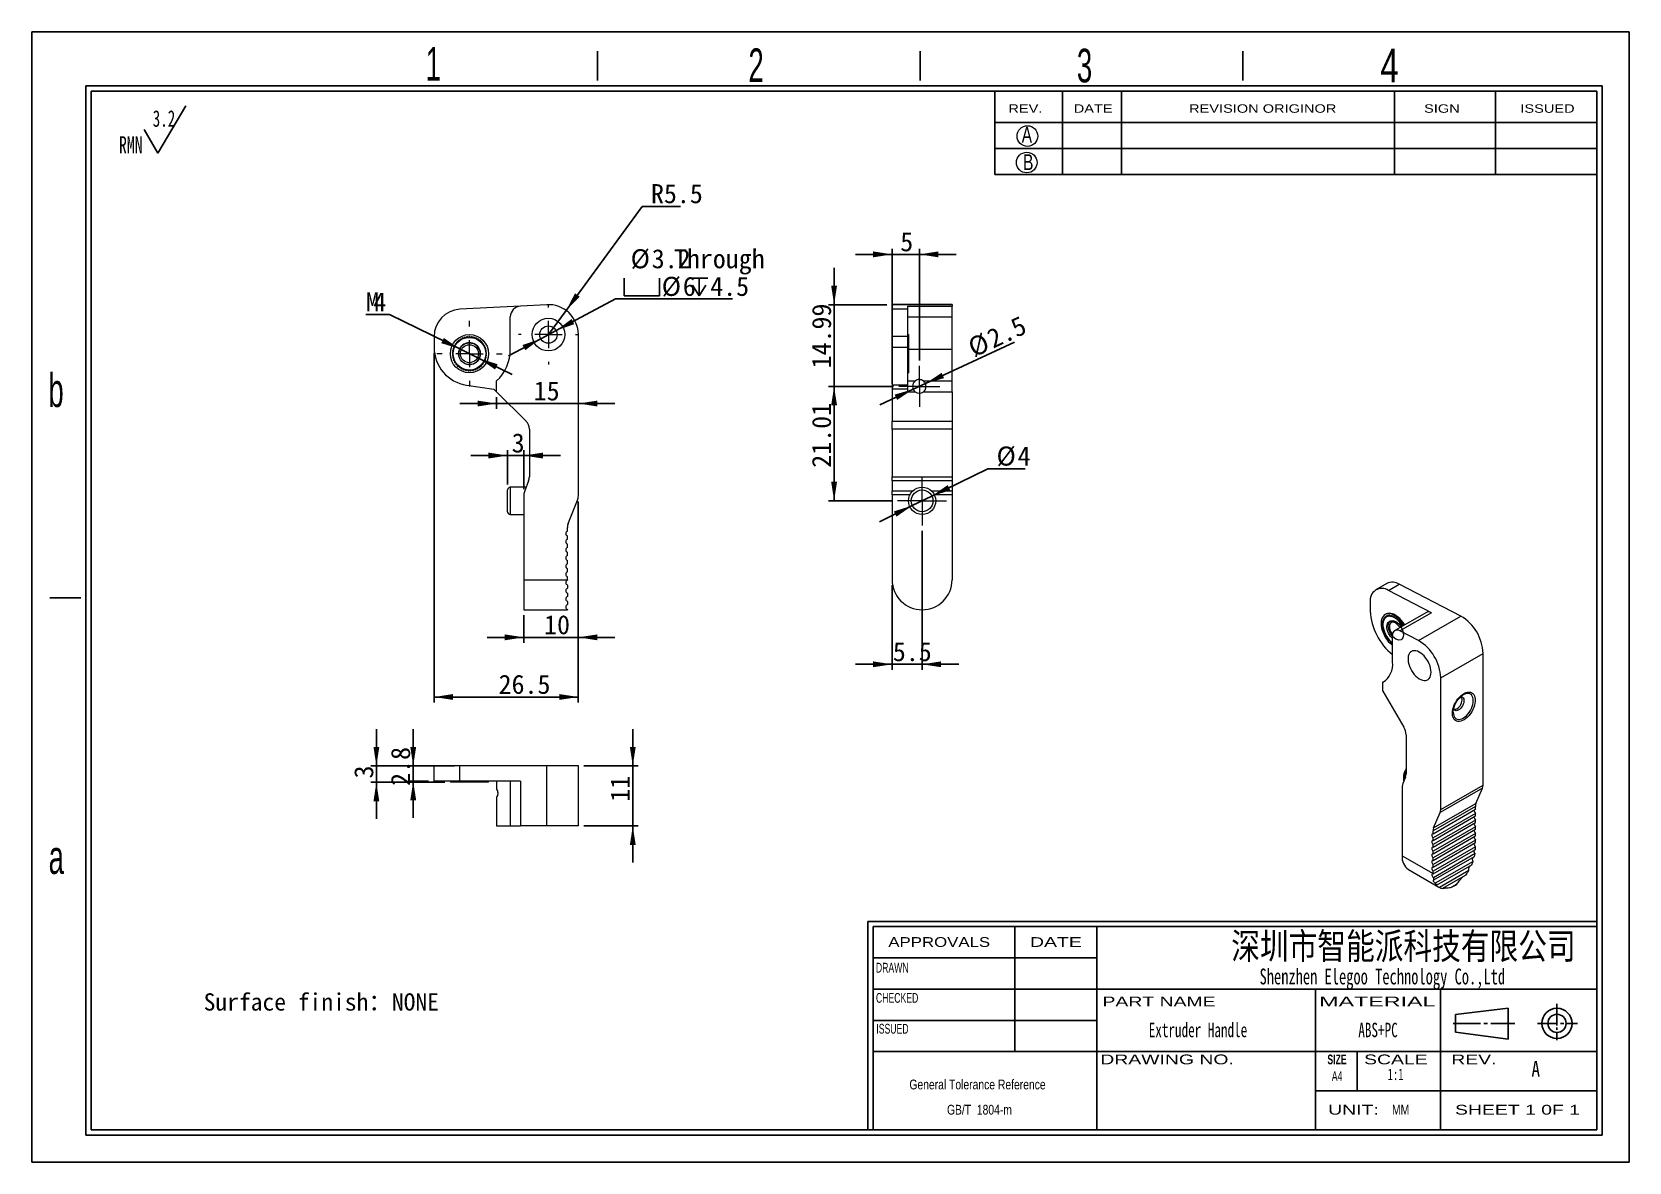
# Model space of a CAD drawing. Header units: millimetres. Extents: x 2 to 295, y 1 to 209.
import ezdxf

# ---------------------------------------------------------------- set-up
doc = ezdxf.new("R2010")
doc.units = ezdxf.units.MM
doc.linetypes.add('CENTER', pattern=[10.16, 6.35, -1.27, 1.27, -1.27])
doc.layers.add('DIM', color=5, linetype='Continuous')
doc.layers.add('SLD-0', color=179, linetype='Continuous')
doc.layers.add('中心线', color=1, linetype='CENTER', lineweight=15)
doc.styles.add('SLDTEXTSTYLE0', font='SIMSUN.TTC', dxfattribs={"width": 0.67})
doc.styles.add('SLDTEXTSTYLE1', font='SIMSUN.TTC', dxfattribs={"width": 0.67})
doc.styles.add('SLDTEXTSTYLE10', font='ARIAL.TTF', dxfattribs={"width": 1.7064})
doc.styles.add('SLDTEXTSTYLE11', font='SIMSUN.TTC', dxfattribs={"width": 0.8, "bigfont": 'bigfont'})
doc.styles.add('SLDTEXTSTYLE12', font='SIMSUN.TTC', dxfattribs={"width": 0.8})
doc.styles.add('SLDTEXTSTYLE13', font='SIMKAI.TTF', dxfattribs={"width": 0.67})
doc.styles.add('SLDTEXTSTYLE14', font='SIMSUN.TTC')
doc.styles.add('SLDTEXTSTYLE2', font='SIMSUN.TTC', dxfattribs={"bigfont": 'bigfont'})
doc.styles.add('SLDTEXTSTYLE3', font='ARIAL.TTF', dxfattribs={"width": 0.63516})
doc.styles.add('SLDTEXTSTYLE4', font='GOTHIC.TTF', dxfattribs={"width": 0.7304})
doc.styles.add('SLDTEXTSTYLE5', font='GOTHIC.TTF', dxfattribs={"width": 0.61171})
doc.styles.add('SLDTEXTSTYLE6', font='ARIALBD.TTF', dxfattribs={"width": 0.63516})
doc.styles.add('SLDTEXTSTYLE7', font='ARIAL.TTF', dxfattribs={"width": 1.422})
doc.styles.add('SLDTEXTSTYLE8', font='ARIAL.TTF', dxfattribs={"width": 0.7584})
doc.styles.add('SLDTEXTSTYLE9', font='ARIAL.TTF', dxfattribs={"width": 1.2324})
doc.dimstyles.new('SLDDIMSTYLE0', dxfattribs={"dimtxt": 3.5, "dimasz": 3.5, "dimexe": 0, "dimexo": 0.0625, "dimgap": 0.875, "dimtad": 0, "dimtih": 1, "dimtoh": 1, "dimrnd": 1e-09, "dimzin": 12, "dimdsep": 46, "dimtxsty": 'SLDTEXTSTYLE0', "dimsah": 1, "dimcen": 0, "dimadec": 0, "dimazin": 3, "dimtfac": 1, "dimtofl": 0, "dimtmove": 0, "dimatfit": 3, "dimfxl": 0, "dimfrac": 2, "dimtolj": 1, "dimtzin": 12, "dimarcsym": 0})
doc.dimstyles.new('SLDDIMSTYLE1', dxfattribs={"dimtxt": 3.5, "dimasz": 3.5, "dimexe": 0, "dimexo": 0.0625, "dimgap": 0.875, "dimtad": 0, "dimtih": 1, "dimtoh": 1, "dimrnd": 1e-09, "dimzin": 12, "dimdsep": 46, "dimtxsty": 'SLDTEXTSTYLE0', "dimsah": 1, "dimcen": 0, "dimadec": 0, "dimazin": 3, "dimtfac": 1, "dimtmove": 0, "dimatfit": 3, "dimfxl": 0, "dimfrac": 2, "dimtolj": 1, "dimtzin": 12, "dimarcsym": 0})
doc.dimstyles.new('SLDDIMSTYLE2', dxfattribs={"dimtxt": 3.5, "dimasz": 3.5, "dimexe": 0, "dimexo": 0.0625, "dimgap": 0.875, "dimtad": 0, "dimtih": 1, "dimtoh": 1, "dimrnd": 1e-09, "dimzin": 12, "dimdsep": 46, "dimtxsty": 'SLDTEXTSTYLE0', "dimsah": 1, "dimcen": 0, "dimadec": 0, "dimazin": 3, "dimtfac": 1, "dimtmove": 0, "dimatfit": 3, "dimfxl": 0, "dimfrac": 2, "dimtolj": 1, "dimtzin": 12, "dimarcsym": 0})
doc.dimstyles.new('SLDDIMSTYLE3', dxfattribs={"dimtxt": 3.5, "dimasz": 3.5, "dimexe": 0, "dimexo": 0.0625, "dimgap": 0.875, "dimtad": 2, "dimrnd": 1e-09, "dimzin": 12, "dimdsep": 46, "dimtxsty": 'SLDTEXTSTYLE0', "dimsah": 1, "dimcen": 0.09, "dimadec": 0, "dimazin": 3, "dimtfac": 1, "dimtofl": 0, "dimtmove": 0, "dimatfit": 3, "dimfxl": 0, "dimfrac": 2, "dimtolj": 1, "dimtzin": 12, "dimarcsym": 0})
doc.dimstyles.new('SLDDIMSTYLE4', dxfattribs={"dimtxt": 3.5, "dimasz": 3.5, "dimexe": 0, "dimexo": 0.0625, "dimgap": 0.875, "dimtad": 2, "dimrnd": 1e-09, "dimzin": 12, "dimdsep": 46, "dimtxsty": 'SLDTEXTSTYLE0', "dimsah": 1, "dimcen": 0.09, "dimadec": 0, "dimazin": 3, "dimtfac": 1, "dimtmove": 0, "dimatfit": 0, "dimfxl": 0, "dimfrac": 2, "dimtolj": 1, "dimtzin": 12, "dimarcsym": 0})

msp = doc.modelspace()

# ---------------------------------------------------------------- texts
at = {"color": 7, "linetype": 'Continuous', "lineweight": 0, "attachment_point": 1}
for s, insert, char_height, style in [('Surface finish\\M+18146NONE', (33.349, 32.263), 3.175, 'SLDTEXTSTYLE2'), ('Extruder Handle', (206.898, 26.853), 2.64583, 'SLDTEXTSTYLE1'), ('ABS+PC', (245.387, 26.853), 2.6458, 'SLDTEXTSTYLE1'), ('1:1', (250.784, 18.446), 2.1167, 'SLDTEXTSTYLE0')]:
    msp.add_mtext(s, dxfattribs=dict(at, insert=insert, char_height=char_height, style=style))
at = {"layer": 'SLD-0'}
for s, insert, char_height, attachment_point, style in [('1', (74.111, 205.899), 6.172, 1, 'SLDTEXTSTYLE5'), ('2', (133.388, 205.655), 6.172, 1, 'SLDTEXTSTYLE5'), ('3', (193.707, 205.593), 6.172, 1, 'SLDTEXTSTYLE5'), ('4', (249.441, 205.587), 6.172, 1, 'SLDTEXTSTYLE4'), ('A', (183.578, 191.252), 2.903, 1, 'SLDTEXTSTYLE4'), ('B', (183.832, 186.237), 2.903, 1, 'SLDTEXTSTYLE4'), ('b', (4.835, 146.019), 6.172, 1, 'SLDTEXTSTYLE5'), ('a', (4.88, 60.351), 6.172, 1, 'SLDTEXTSTYLE5'), ('\\M+1905B圳\\M+18E73\\M+19271\\M+1945C\\M+19468\\M+189C8\\M+18B5A\\M+1974C\\M+18CC0\\M+18CF6\\M+18E69', (253.676, 43.337), 4.82808, 2, 'SLDTEXTSTYLE11'), ('A', (277.178, 19.854), 2.91, 1, 'SLDTEXTSTYLE12')]:
    msp.add_mtext(s, dxfattribs=dict(at, insert=insert, char_height=char_height, attachment_point=attachment_point, style=style))
at = {"layer": 'SLD-0', "color": 179}
for s, insert, char_height, attachment_point, style in [('REV.', (181.129, 195.4), 1.5536, 1, 'SLDTEXTSTYLE9'), ('DATE', (193.126, 195.4), 1.5536, 1, 'SLDTEXTSTYLE9'), ('REVISION ORIGINOR', (214.308, 195.4), 1.55363, 1, 'SLDTEXTSTYLE9'), ('SIGN', (257.466, 195.4), 1.5536, 1, 'SLDTEXTSTYLE9'), ('ISSUED', (275.148, 195.4), 1.5536, 1, 'SLDTEXTSTYLE9'), ('APPROVALS', (168.427, 42.563), 1.7927, 2, 'SLDTEXTSTYLE9'), ('DATE', (189.85, 42.563), 1.7927, 2, 'SLDTEXTSTYLE7'), ('DRAWN', (159.804, 37.853), 1.7927, 2, 'SLDTEXTSTYLE3'), ('Shenzhen Elegoo Technology Co.,Ltd', (249.798, 36.8), 2.91042, 2, 'SLDTEXTSTYLE13'), ('CHECKED', (160.696, 32.315), 1.7927, 2, 'SLDTEXTSTYLE3'), ('PART NAME', (208.794, 31.645), 1.7927, 2, 'SLDTEXTSTYLE7'), ('MATERIAL', (248.88, 31.645), 1.7927, 2, 'SLDTEXTSTYLE10'), ('ISSUED', (159.837, 26.654), 1.7927, 2, 'SLDTEXTSTYLE3'), ('DRAWING NO.', (210.268, 21.022), 1.79265, 2, 'SLDTEXTSTYLE7'), ('SIZE', (241.479, 21.022), 1.7927, 2, 'SLDTEXTSTYLE6'), ('SCALE', (252.289, 21.022), 1.7927, 2, 'SLDTEXTSTYLE7'), ('REV.', (266.61, 21.022), 1.7927, 2, 'SLDTEXTSTYLE7'), ('A4', (241.49, 17.953), 1.7927, 2, 'SLDTEXTSTYLE3'), ('UNIT:', (244.499, 11.791), 1.7927, 2, 'SLDTEXTSTYLE7'), ('MM', (253.161, 11.791), 1.7927, 2, 'SLDTEXTSTYLE8'), ('SHEET 1 0F 1', (274.62, 11.791), 1.79265, 2, 'SLDTEXTSTYLE7')]:
    msp.add_mtext(s, dxfattribs=dict(at, insert=insert, char_height=char_height, attachment_point=attachment_point, style=style))

# ---------------------------------------------------------------- blocks, each defined once
blk = doc.blocks.new('SW_NOTE_0')
at = {"layer": 'SLD-0', "color": 0}
for q in [(12.27, 9.26), (4.6, 4.92)]:
    blk.add_line((7.16, 0.59), q, dxfattribs=at)
at = {"layer": 'SLD-0', "color": 0, "attachment_point": 1, "style": 'SLDTEXTSTYLE0'}
for s, insert, char_height in [('3.2', (6.19, 8.45), 3.032), ('RMN', (0, 3.69), 3.175)]:
    blk.add_mtext(s, dxfattribs=dict(at, insert=insert, char_height=char_height))
blk = doc.blocks.new('SW_NOTE_1')
at = {"layer": 'SLD-0', "color": 0, "char_height": 1.7927, "attachment_point": 2, "style": 'SLDTEXTSTYLE8'}
for s, insert in [('General Tolerance Reference ', (13.02, 2.31)), (' GB/T  1804-m', (13.11, -2.32))]:
    blk.add_mtext(s, dxfattribs=dict(at, insert=insert))
blk = doc.blocks.new('_D')
at = {"layer": 'DIM'}
for p, q in [((99.91, 157.57), (113.9, 176.67)), ((113.9, 176.67), (120.94, 176.67)), ((96.65, 153.13), (99.91, 157.57))]:
    blk.add_line(p, q, dxfattribs=at)
blk.add_solid([(99.91, 157.57), (102.41, 160.08), (101.54, 160.71)], dxfattribs=at)
at = {"layer": 'DIM', "insert": (115.49, 180.75), "char_height": 3.5, "attachment_point": 1, "style": 'SLDTEXTSTYLE14'}
blk.add_mtext('R5.5', dxfattribs=at)
blk = doc.blocks.new('SW_SYMBOL_HOLE_SPOT')
at = {"layer": 'DIM', "color": 0}
for p, q in [((0, 875), (0, 75)), ((1600, 75), (1600, 875)), ((0, 75), (1600, 75))]:
    blk.add_line(p, q, dxfattribs=at)
blk = doc.blocks.new('SW_SYMBOL_HOLE_DEPTH')
at = {"layer": 'DIM', "color": 0}
for p, q in [((0, 875), (800, 875)), ((400, 875), (400, 75)), ((100, 555), (400, 75)), ((700, 555), (400, 75))]:
    blk.add_line(p, q, dxfattribs=at)
blk = doc.blocks.new('_D_1')
at = {"layer": 'DIM'}
for p, q in [((98.07, 153.88), (108.96, 159.67)), ((108.96, 159.67), (130.45, 159.67)), ((95.24, 152.38), (98.07, 153.88)), ((95.24, 152.38), (89.3, 149.23))]:
    blk.add_line(p, q, dxfattribs=at)
for points in [[(98.07, 153.88), (101.41, 155.05), (100.91, 156)], [(95.24, 152.38), (91.9, 151.22), (92.4, 150.27)]]:
    blk.add_solid(points, dxfattribs=at)
at = {"layer": 'DIM', "xscale": 0.004072727272727273, "yscale": 0.004072727272727273, "zscale": 0.004072727272727273}
for name, p in [('SW_SYMBOL_HOLE_SPOT', (110.55, 159.95)), ('SW_SYMBOL_HOLE_DEPTH', (122.7, 159.95))]:
    blk.add_blockref(name, p, dxfattribs=at)
at = {"layer": 'DIM', "char_height": 3.5, "attachment_point": 1, "style": 'SLDTEXTSTYLE14'}
for s, insert in [('%%c', (111.76, 168.81)), ('3.2', (115.63, 168.81)), ('Through', (119.71, 168.81)), ('%%c', (117.47, 163.74)), ('6', (121.34, 163.74)), ('4.5', (126.37, 163.74))]:
    blk.add_mtext(s, dxfattribs=dict(at, insert=insert))
blk = doc.blocks.new('_D_2')
at = {"layer": 'DIM'}
for p, q in [((67.46, 156.82), (63.15, 156.82)), ((80.36, 150.51), (67.46, 156.82)), ((83.95, 148.76), (80.36, 150.51)), ((83.95, 148.76), (90, 145.8))]:
    blk.add_line(p, q, dxfattribs=at)
for points in [[(80.36, 150.51), (77.45, 152.53), (76.98, 151.57)], [(83.95, 148.76), (86.86, 146.73), (87.33, 147.7)]]:
    blk.add_solid(points, dxfattribs=at)
at = {"layer": 'DIM', "char_height": 3.5, "attachment_point": 1, "style": 'SLDTEXTSTYLE14'}
for s, insert in [('M', (63.15, 160.89)), ('4', (64.51, 160.89))]:
    blk.add_mtext(s, dxfattribs=dict(at, insert=insert))
blk = doc.blocks.new('_D_3')
at = {"layer": 'DIM'}
for p, q in [((75.65, 149.8), (75.65, 85.63)), ((102.15, 122.52), (102.15, 85.63)), ((75.65, 86.63), (102.15, 86.63))]:
    blk.add_line(p, q, dxfattribs=at)
for points in [[(75.65, 86.63), (79.15, 86.1), (79.15, 87.17)], [(102.15, 86.63), (98.65, 87.17), (98.65, 86.1)]]:
    blk.add_solid(points, dxfattribs=at)
at = {"layer": 'DIM', "insert": (87.51, 90.71), "char_height": 3.5, "attachment_point": 1, "style": 'SLDTEXTSTYLE14'}
blk.add_mtext('26.5', dxfattribs=at)
blk = doc.blocks.new('_D_4')
at = {"layer": 'DIM'}
for p, q in [((102.15, 122.52), (102.15, 96.58)), ((92.15, 101.63), (92.15, 96.58)), ((92.15, 97.58), (85.42, 97.58)), ((92.15, 97.58), (102.15, 97.58)), ((102.15, 97.58), (108.88, 97.58))]:
    blk.add_line(p, q, dxfattribs=at)
for points in [[(92.15, 97.58), (88.65, 98.12), (88.65, 97.04)], [(102.15, 97.58), (105.65, 97.04), (105.65, 98.12)]]:
    blk.add_solid(points, dxfattribs=at)
at = {"layer": 'DIM', "insert": (95.86, 101.65), "char_height": 3.5, "attachment_point": 1, "style": 'SLDTEXTSTYLE14'}
blk.add_mtext('10', dxfattribs=at)
blk = doc.blocks.new('_D_5')
at = {"layer": 'DIM'}
for p, q in [((89.15, 130.94), (82.42, 130.94)), ((89.15, 125.63), (89.15, 131.94)), ((89.15, 130.94), (92.15, 130.94)), ((92.15, 124.75), (92.15, 131.94)), ((92.15, 130.94), (98.88, 130.94))]:
    blk.add_line(p, q, dxfattribs=at)
for points in [[(89.15, 130.94), (85.65, 131.48), (85.65, 130.4)], [(92.15, 130.94), (95.65, 130.4), (95.65, 131.48)]]:
    blk.add_solid(points, dxfattribs=at)
at = {"layer": 'DIM', "insert": (89.91, 135.01), "char_height": 3.5, "attachment_point": 1, "style": 'SLDTEXTSTYLE14'}
blk.add_mtext('3', dxfattribs=at)
blk = doc.blocks.new('_D_6')
at = {"layer": 'DIM'}
for p, q in [((87.15, 141.63), (87.15, 139.49)), ((87.15, 140.49), (80.42, 140.49)), ((87.15, 140.49), (102.15, 140.49)), ((102.15, 140.49), (108.88, 140.49))]:
    blk.add_line(p, q, dxfattribs=at)
for points in [[(87.15, 140.49), (83.65, 141.02), (83.65, 139.95)], [(102.15, 140.49), (105.65, 139.95), (105.65, 141.02)]]:
    blk.add_solid(points, dxfattribs=at)
at = {"layer": 'DIM', "insert": (93.96, 144.56), "char_height": 3.5, "attachment_point": 1, "style": 'SLDTEXTSTYLE14'}
blk.add_mtext('15', dxfattribs=at)
blk = doc.blocks.new('SW_CENTERMARKSYMBOL_0')
at = {"layer": '中心线', "color": 0}
for p, q in [((0, 5), (0, 6)), ((-5, 0), (-6, 0)), ((0, 0), (-2.5, 0)), ((0, 0), (0, 2.5)), ((0, 0), (0, -2.5)), ((0, 0), (2.5, 0)), ((5, 0), (6, 0)), ((0, -5), (0, -6))]:
    blk.add_line(p, q, dxfattribs=at)
blk = doc.blocks.new('SW_CENTERMARKSYMBOL_1')
at = {"layer": '中心线', "color": 0}
for p, q in [((0, 5), (0, 5.5)), ((-5, 0), (-5.5, 0)), ((0, 0), (-2.5, 0)), ((0, 0), (0, 2.5)), ((0, 0), (0, -2.5)), ((0, 0), (2.5, 0)), ((5, 0), (5.5, 0)), ((0, -5), (0, -5.5))]:
    blk.add_line(p, q, dxfattribs=at)
blk = doc.blocks.new('_D_7')
at = {"layer": 'DIM'}
for p, q in [((149.12, 158.63), (149.12, 165.36)), ((158.78, 158.63), (148.12, 158.63)), ((149.12, 158.63), (149.12, 143.63)), ((160.03, 143.63), (148.12, 143.63)), ((149.12, 143.63), (149.12, 136.9))]:
    blk.add_line(p, q, dxfattribs=at)
for points in [[(149.12, 158.63), (149.66, 162.13), (148.58, 162.13)], [(149.12, 143.63), (148.58, 140.13), (149.66, 140.13)]]:
    blk.add_solid(points, dxfattribs=at)
at = {"layer": 'DIM', "insert": (145.05, 146.93), "char_height": 3.5, "attachment_point": 1, "rotation": 90, "style": 'SLDTEXTSTYLE14'}
blk.add_mtext('14.99', dxfattribs=at)
blk = doc.blocks.new('_D_8')
at = {"layer": 'DIM'}
for p, q in [((160.03, 143.63), (148.12, 143.63)), ((149.12, 143.63), (149.12, 122.63)), ((159.78, 122.63), (148.12, 122.63))]:
    blk.add_line(p, q, dxfattribs=at)
for points in [[(149.12, 143.63), (148.58, 140.13), (149.66, 140.13)], [(149.12, 122.63), (149.66, 126.13), (148.58, 126.13)]]:
    blk.add_solid(points, dxfattribs=at)
at = {"layer": 'DIM', "insert": (145.05, 128.7), "char_height": 3.5, "attachment_point": 1, "rotation": 90, "style": 'SLDTEXTSTYLE14'}
blk.add_mtext('21.01', dxfattribs=at)
blk = doc.blocks.new('_D_9')
at = {"layer": 'DIM'}
for p, q in [((165.91, 144.16), (182.25, 151.75)), ((163.65, 143.11), (165.91, 144.16)), ((163.65, 143.11), (157.54, 140.27))]:
    blk.add_line(p, q, dxfattribs=at)
for points in [[(165.91, 144.16), (169.31, 145.15), (168.86, 146.12)], [(163.65, 143.11), (160.24, 142.12), (160.7, 141.15)]]:
    blk.add_solid(points, dxfattribs=at)
at = {"layer": 'DIM', "char_height": 3.5, "attachment_point": 1, "rotation": 24.9089, "style": 'SLDTEXTSTYLE14'}
for s, insert in [('2.5', (176.83, 153.72)), ('%%c', (173.32, 152.09))]:
    blk.add_mtext(s, dxfattribs=dict(at, insert=insert))
blk = doc.blocks.new('_D_10')
at = {"layer": 'DIM'}
for p, q in [((159.78, 167.86), (153.05, 167.86)), ((159.78, 144.13), (159.78, 168.86)), ((164.78, 167.86), (159.78, 167.86)), ((164.78, 148.38), (164.78, 168.86)), ((164.78, 167.86), (171.51, 167.86))]:
    blk.add_line(p, q, dxfattribs=at)
for points in [[(159.78, 167.86), (156.28, 168.4), (156.28, 167.32)], [(164.78, 167.86), (168.28, 167.32), (168.28, 168.4)]]:
    blk.add_solid(points, dxfattribs=at)
at = {"layer": 'DIM', "insert": (161.27, 171.93), "char_height": 3.5, "attachment_point": 1, "style": 'SLDTEXTSTYLE14'}
blk.add_mtext('5', dxfattribs=at)
blk = doc.blocks.new('_D_11')
at = {"layer": 'DIM'}
for p, q in [((165.28, 117.13), (165.28, 91.63)), ((159.78, 107.13), (159.78, 91.63)), ((159.78, 92.63), (153.05, 92.63)), ((159.78, 92.63), (165.28, 92.63)), ((165.28, 92.63), (172.01, 92.63))]:
    blk.add_line(p, q, dxfattribs=at)
for points in [[(159.78, 92.63), (156.28, 93.17), (156.28, 92.1)], [(165.28, 92.63), (168.78, 92.1), (168.78, 93.17)]]:
    blk.add_solid(points, dxfattribs=at)
at = {"layer": 'DIM', "insert": (159.91, 96.71), "char_height": 3.5, "attachment_point": 1, "style": 'SLDTEXTSTYLE14'}
blk.add_mtext('5.5', dxfattribs=at)
blk = doc.blocks.new('_D_12')
at = {"layer": 'DIM'}
for p, q in [((167.08, 123.51), (177.36, 128.53)), ((177.36, 128.53), (184.18, 128.53)), ((163.48, 121.75), (167.08, 123.51)), ((163.48, 121.75), (157.43, 118.79))]:
    blk.add_line(p, q, dxfattribs=at)
for points in [[(167.08, 123.51), (170.46, 124.56), (169.98, 125.53)], [(163.48, 121.75), (160.1, 120.7), (160.57, 119.73)]]:
    blk.add_solid(points, dxfattribs=at)
at = {"layer": 'DIM', "char_height": 3.5, "attachment_point": 1, "style": 'SLDTEXTSTYLE14'}
for s, insert in [('%%c', (178.95, 132.6)), ('4', (182.82, 132.6))]:
    blk.add_mtext(s, dxfattribs=dict(at, insert=insert))
blk = doc.blocks.new('SW_CENTERMARKSYMBOL_2')
at = {"layer": '中心线', "color": 0}
for p, q in [((0, 2.5), (0, 3.75)), ((-2.5, 0), (-3.75, 0)), ((0, 0), (-2.5, 0)), ((0, 0), (0, 2.5)), ((0, 0), (0, -2.5)), ((0, 0), (2.5, 0)), ((2.5, 0), (3.75, 0)), ((0, -2.5), (0, -3.75))]:
    blk.add_line(p, q, dxfattribs=at)
blk = doc.blocks.new('SW_CENTERMARKSYMBOL_3')
at = {"layer": '中心线', "color": 0}
for p, q in [((0, 2.5), (0, 4.5)), ((-2.5, 0), (-4.5, 0)), ((0, 0), (-2.5, 0)), ((0, 0), (0, 2.5)), ((0, 0), (0, -2.5)), ((0, 0), (2.5, 0)), ((2.5, 0), (4.5, 0)), ((0, -2.5), (0, -4.5))]:
    blk.add_line(p, q, dxfattribs=at)
blk = doc.blocks.new('_D_13')
at = {"layer": 'DIM'}
for p, q in [((112.15, 73.98), (112.15, 80.71)), ((103.15, 73.98), (113.15, 73.98)), ((112.15, 73.98), (112.15, 62.98)), ((103.15, 62.98), (113.15, 62.98)), ((112.15, 62.98), (112.15, 56.25))]:
    blk.add_line(p, q, dxfattribs=at)
for points in [[(112.15, 73.98), (112.69, 77.48), (111.62, 77.48)], [(112.15, 62.98), (111.62, 59.48), (112.69, 59.48)]]:
    blk.add_solid(points, dxfattribs=at)
at = {"layer": 'DIM', "insert": (108.08, 67.41), "char_height": 3.5, "attachment_point": 1, "rotation": 90, "style": 'SLDTEXTSTYLE14'}
blk.add_mtext('11', dxfattribs=at)
blk = doc.blocks.new('_D_14')
at = {"layer": 'DIM'}
for p, q in [((71.83, 73.98), (71.83, 80.71)), ((74.65, 73.98), (70.83, 73.98)), ((71.83, 73.98), (71.83, 71.18)), ((74.65, 71.18), (70.83, 71.18)), ((71.83, 71.18), (71.83, 64.45))]:
    blk.add_line(p, q, dxfattribs=at)
for points in [[(71.83, 73.98), (72.37, 77.48), (71.29, 77.48)], [(71.83, 71.18), (71.29, 67.68), (72.37, 67.68)]]:
    blk.add_solid(points, dxfattribs=at)
at = {"layer": 'DIM', "insert": (67.75, 70.32), "char_height": 3.5, "attachment_point": 1, "rotation": 90, "style": 'SLDTEXTSTYLE14'}
blk.add_mtext('2.8', dxfattribs=at)
blk = doc.blocks.new('_D_15')
at = {"layer": 'DIM'}
for p, q in [((65.06, 73.98), (65.06, 80.71)), ((79.39, 73.98), (64.06, 73.98)), ((65.06, 73.98), (65.06, 70.98)), ((77.65, 70.98), (64.06, 70.98)), ((65.06, 70.98), (65.06, 64.25))]:
    blk.add_line(p, q, dxfattribs=at)
for points in [[(65.06, 73.98), (65.6, 77.48), (64.53, 77.48)], [(65.06, 70.98), (64.53, 67.48), (65.6, 67.48)]]:
    blk.add_solid(points, dxfattribs=at)
at = {"layer": 'DIM', "insert": (60.99, 71.68), "char_height": 3.5, "attachment_point": 1, "rotation": 90, "style": 'SLDTEXTSTYLE14'}
blk.add_mtext('3', dxfattribs=at)

# ---------------------------------------------------------------- dimensions: what is measured, and where the dimension line sits
at = {"layer": 'DIM'}
dim = msp.add_radius_dim(center=(96.654, 153.135), mpoint=(99.905, 157.571), dimstyle='SLDDIMSTYLE0', dxfattribs=at)
dim.commit()
dim.dimension.update_dxf_attribs({"geometry": '_D', "text_midpoint": (118.214, 178.711), "dimtype": 164})
for base, p1, p2, picture, middle in [((159.779, 167.859), (164.779, 147.385), (159.779, 143.135), '_D_10', (161.953, 167.859)), ((92.154, 130.94), (89.154, 124.627), (92.154, 123.75), '_D_5', (90.594, 130.94))]:
    dim = msp.add_linear_dim(base=base, p1=p1, p2=p2, dimstyle='SLDDIMSTYLE4', dxfattribs=at)
    dim.commit()
    dim.dimension.update_dxf_attribs({"geometry": picture, "text_midpoint": middle, "dimtype": 160})
dim = msp.add_diameter_dim_2p(p1=(98.067, 153.885), p2=(95.241, 152.385), text='<>Through\\P{\\fGDT;v}%%c6{\\fGDT;x}4.5', dimstyle='SLDDIMSTYLE1', dxfattribs=at)
dim.commit()
dim.dimension.update_dxf_attribs({"geometry": '_D_1', "text_midpoint": (120.501, 164.74), "dimtype": 163})
for base, p1, p2, angle, dimstyle, picture, middle in [((149.123, 143.635), (159.779, 158.627), (161.029, 143.635), 90, 'SLDDIMSTYLE4', '_D_7', (149.123, 150.335)), ((102.154, 140.485), (87.154, 142.635), (102.154, 153.135), 0, 'SLDDIMSTYLE4', '_D_6', (95.317, 140.485)), ((102.154, 86.635), (75.654, 150.797), (102.154, 123.52), 0, 'SLDDIMSTYLE3', '_D_3', (90.231, 86.635)), ((149.123, 122.627), (161.029, 143.635), (160.779, 122.627), 90, 'SLDDIMSTYLE4', '_D_8', (149.123, 132.102)), ((102.154, 97.578), (92.154, 102.635), (102.154, 123.52), 0, 'SLDDIMSTYLE4', '_D_4', (97.217, 97.578)), ((165.279, 92.635), (159.779, 108.135), (165.279, 118.127), 0, 'SLDDIMSTYLE4', '_D_11', (161.953, 92.635)), ((65.064, 70.977), (80.392, 73.977), (78.654, 70.977), 90, 'SLDDIMSTYLE4', '_D_15', (65.064, 72.362)), ((71.827, 71.177), (75.654, 73.977), (75.654, 71.177), 90, 'SLDDIMSTYLE4', '_D_14', (71.827, 72.362)), ((112.154, 62.977), (102.154, 73.977), (102.154, 62.977), 90, 'SLDDIMSTYLE4', '_D_13', (112.154, 68.772))]:
    dim = msp.add_linear_dim(base=base, p1=p1, p2=p2, angle=angle, dimstyle=dimstyle, dxfattribs=at)
    dim.commit()
    dim.dimension.update_dxf_attribs({"geometry": picture, "text_midpoint": middle, "dimtype": 160})
dim = msp.add_diameter_dim_2p(p1=(80.357, 150.513), p2=(83.951, 148.756), text='M<>', dimstyle='SLDDIMSTYLE2', override={"dimpost": '<>'}, dxfattribs=at)
dim.commit()
dim.dimension.update_dxf_attribs({"geometry": '_D_2', "text_midpoint": (64.514, 158.857), "dimtype": 163})
dim = msp.add_linear_dim(base=(165.912, 144.161), p1=(163.645, 143.108), p2=(165.912, 144.161), angle=24.90892, text='%%c<>', dimstyle='SLDDIMSTYLE4', dxfattribs=at)
dim.commit()
dim.dimension.update_dxf_attribs({"geometry": '_D_9', "text_midpoint": (178.641, 150.072), "dimtype": 160})
dim = msp.add_diameter_dim_2p(p1=(167.076, 123.505), p2=(163.482, 121.749), dimstyle='SLDDIMSTYLE1', dxfattribs=at)
dim.commit()
dim.dimension.update_dxf_attribs({"geometry": '_D_12', "text_midpoint": (181.561, 131.065), "dimtype": 163})

# ---------------------------------------------------------------- linework, layer by layer
at = {"color": 7, "linetype": 'Continuous', "lineweight": 15}
for p, q in [((96.366, 158.627), (91.549, 158.375)), ((170.779, 158.635), (159.779, 158.635)), ((159.779, 158.635), (159.779, 158.627)), ((170.779, 158.627), (159.779, 158.627)), ((159.779, 158.627), (159.779, 157.79)), ((170.779, 158.635), (170.779, 158.627)), ((170.779, 158.627), (170.779, 158.375)), ((91.549, 158.375), (80.392, 157.79)), ((89.654, 150.444), (89.654, 156.377)), ((162.579, 157.79), (159.779, 157.79)), ((159.779, 157.79), (159.779, 152.797)), ((162.579, 158.375), (170.779, 158.375)), ((162.579, 158.375), (162.579, 157.79)), ((162.579, 157.79), (162.579, 152.797)), ((162.579, 156.377), (170.779, 156.377)), ((170.779, 156.377), (170.779, 158.375)), ((170.779, 150.444), (170.779, 156.377)), ((75.654, 152.797), (75.654, 150.797)), ((102.154, 123.52), (102.154, 153.135)), ((162.579, 152.797), (159.779, 152.797)), ((159.779, 152.797), (159.779, 150.797)), ((162.779, 153.135), (162.579, 153.135)), ((162.579, 152.797), (162.579, 150.797)), ((162.779, 153.135), (162.779, 146.135)), ((162.579, 150.797), (159.779, 150.797)), ((159.779, 150.797), (159.779, 143.871)), ((162.579, 150.797), (162.579, 143.871)), ((170.779, 144.635), (170.779, 150.444)), ((81.637, 143.871), (86.654, 143.135)), ((87.154, 142.635), (87.154, 144.635)), ((162.579, 143.871), (159.779, 143.871)), ((159.779, 143.871), (159.779, 143.135)), ((162.579, 146.135), (162.779, 146.135)), ((162.579, 144.635), (164.029, 144.635)), ((162.579, 143.871), (162.579, 143.135)), ((165.529, 144.635), (170.779, 144.635)), ((170.779, 142.635), (170.779, 144.635)), ((86.654, 143.135), (87.154, 142.635)), ((87.154, 142.635), (92.568, 137.221)), ((162.579, 143.135), (159.779, 143.135)), ((159.779, 143.135), (159.779, 137.221)), ((162.579, 143.135), (162.579, 142.635)), ((162.579, 142.635), (164.029, 142.635)), ((165.529, 142.635), (170.779, 142.635)), ((170.779, 142.635), (170.779, 137.221)), ((93.154, 135.806), (93.154, 127.02)), ((159.779, 137.221), (170.779, 137.221)), ((159.779, 135.806), (159.779, 137.221)), ((170.779, 135.806), (159.779, 135.806)), ((159.779, 135.806), (159.779, 127.02)), ((170.779, 137.221), (170.779, 135.806)), ((170.779, 135.806), (170.779, 127.02)), ((93.011, 126.277), (92.297, 124.492)), ((159.779, 127.02), (170.779, 127.02)), ((159.779, 126.277), (159.779, 127.02)), ((170.779, 126.277), (159.779, 126.277)), ((159.779, 126.277), (159.779, 124.492)), ((170.779, 127.02), (170.779, 126.277)), ((170.779, 126.277), (170.779, 124.492)), ((89.154, 120.627), (89.154, 124.627)), ((92.551, 125.127), (89.654, 125.127)), ((92.154, 123.75), (92.154, 108.135)), ((159.779, 124.492), (163.614, 124.492)), ((159.779, 123.75), (159.779, 124.492)), ((163.045, 123.75), (159.779, 123.75)), ((159.779, 123.75), (159.779, 108.135)), ((166.943, 124.492), (170.779, 124.492)), ((170.779, 123.75), (167.513, 123.75)), ((170.779, 124.492), (170.779, 123.75)), ((170.779, 123.75), (170.779, 108.135)), ((100.297, 118.492), (102.011, 122.777)), ((89.654, 120.127), (92.154, 120.127)), ((100.154, 117.093), (100.154, 117.75)), ((100.154, 115.593), (100.154, 116.176)), ((100.154, 114.093), (100.154, 114.676)), ((100.154, 112.593), (100.154, 113.176)), ((100.154, 111.093), (100.154, 111.676)), ((100.154, 109.593), (100.154, 110.176)), ((100.154, 108.135), (100.154, 108.676)), ((92.154, 108.135), (92.154, 102.635)), ((92.154, 108.135), (100.154, 108.135)), ((100.154, 108.135), (100.154, 108.093)), ((100.154, 107.176), (100.154, 106.593)), ((100.154, 105.676), (100.154, 105.093)), ((250.596, 107.47), (248.616, 106.327)), ((250.931, 106.181), (252.911, 107.324)), ((258.82, 102.104), (250.931, 106.181)), ((264.206, 101.487), (252.911, 107.324)), ((100.154, 104.176), (100.154, 103.593)), ((100.154, 102.676), (100.154, 102.635)), ((247.581, 104.038), (247.581, 102.405)), ((92.154, 102.635), (100.154, 102.635)), ((250.427, 101.834), (250.286, 101.752)), ((257.894, 102.162), (252.096, 98.815)), ((258.82, 102.104), (253.022, 98.756)), ((256.428, 96.996), (264.206, 101.487)), ((251.682, 93.055), (251.682, 97.899)), ((256.428, 96.996), (253.022, 98.756)), ((260.521, 90.149), (268.299, 94.639)), ((268.299, 70.457), (268.299, 94.639)), ((250.132, 89.457), (249.914, 89.331)), ((249.914, 87.698), (249.914, 89.331)), ((260.521, 65.967), (260.521, 90.149)), ((249.914, 87.698), (253.743, 81.067)), ((254.157, 79.673), (254.157, 72.499)), ((75.654, 71.177), (75.654, 73.977)), ((80.392, 73.977), (75.654, 73.977)), ((80.392, 71.177), (80.392, 73.977)), ((96.366, 73.977), (80.392, 73.977)), ((96.366, 62.977), (96.366, 73.977)), ((102.154, 73.977), (96.366, 73.977)), ((102.154, 62.977), (102.154, 73.977)), ((80.392, 71.177), (75.654, 71.177)), ((78.654, 71.177), (78.654, 70.977)), ((85.654, 70.977), (78.654, 70.977)), ((91.549, 71.177), (80.392, 71.177)), ((85.654, 70.977), (85.654, 71.177)), ((87.154, 71.177), (87.154, 69.727)), ((89.654, 71.177), (89.654, 62.977)), ((91.549, 71.177), (91.549, 62.977)), ((254.056, 71.951), (253.551, 70.785)), ((260.521, 65.967), (268.299, 70.457)), ((87.154, 68.227), (87.154, 62.977)), ((253.45, 70.237), (253.45, 57.487)), ((268.198, 69.909), (260.42, 65.419)), ((266.986, 67.11), (268.198, 69.909)), ((266.885, 66.562), (259.106, 62.072)), ((259.106, 61.536), (266.885, 66.026)), ((266.885, 65.278), (259.106, 60.787)), ((259.106, 60.311), (266.885, 64.801)), ((259.208, 62.62), (266.986, 67.11)), ((259.208, 62.62), (260.42, 65.419)), ((266.885, 66.026), (266.885, 66.562)), ((266.885, 64.801), (266.885, 65.278)), ((87.154, 62.977), (89.654, 62.977)), ((89.654, 62.977), (91.549, 62.977)), ((96.366, 62.977), (91.549, 62.977)), ((102.154, 62.977), (96.366, 62.977)), ((266.885, 64.053), (259.106, 59.563)), ((259.106, 59.086), (266.885, 63.576)), ((266.885, 62.828), (259.106, 58.338)), ((259.106, 57.861), (266.885, 62.352)), ((259.106, 61.536), (259.106, 62.072)), ((266.885, 61.603), (259.106, 57.113)), ((266.885, 63.576), (266.885, 64.053)), ((266.885, 62.352), (266.885, 62.828)), ((266.885, 61.127), (266.885, 61.603)), ((259.106, 56.637), (266.885, 61.127)), ((259.106, 60.311), (259.106, 60.787)), ((266.885, 60.378), (259.106, 55.888)), ((259.106, 55.412), (266.885, 59.902)), ((259.106, 59.086), (259.106, 59.563)), ((266.885, 59.154), (259.106, 54.663)), ((259.107, 54.187), (266.885, 58.677)), ((266.885, 59.902), (266.885, 60.378)), ((266.885, 58.711), (266.885, 59.154)), ((253.45, 57.487), (259.106, 54.221)), ((259.106, 57.861), (259.106, 58.338)), ((259.106, 56.637), (259.106, 57.113)), ((259.106, 55.412), (259.106, 55.888)), ((266.825, 57.894), (259.166, 53.473)), ((259.262, 53.052), (266.729, 57.362)), ((266.475, 56.467), (259.517, 52.45)), ((259.755, 52.112), (266.236, 55.853)), ((254.589, 54.968), (260.168, 51.747)), ((259.106, 54.221), (259.106, 54.663)), ((265.696, 54.793), (260.295, 51.675)), ((260.802, 51.491), (265.189, 54.024)), ((263.474, 52.285), (262.517, 51.733))]:
    msp.add_line(p, q, dxfattribs=at)
at = {"color": 8, "linetype": 'Continuous', "lineweight": 15}
for p, q in [((162.779, 150.444), (170.779, 150.444)), ((89.654, 125.127), (89.654, 120.127))]:
    msp.add_line(p, q, dxfattribs=at)
at = {"color": 7, "linetype": 'Continuous', "lineweight": 15, "flags": 128}
for points in [[(253.76, 99.775), (253.725, 99.834), (253.463, 100.232), (253.174, 100.601), (252.864, 100.935), (252.539, 101.228), (252.204, 101.474), (251.867, 101.669), (251.532, 101.81), (251.207, 101.892), (250.897, 101.916), (250.608, 101.879), (250.346, 101.785), (250.116, 101.633), (249.921, 101.426), (249.765, 101.17), (249.652, 100.868), (249.584, 100.525), (249.561, 100.149), (249.584, 99.747), (249.652, 99.325), (249.765, 98.893), (249.921, 98.457), (250.116, 98.025), (250.346, 97.607), (250.608, 97.21), (250.897, 96.841), (251.207, 96.506), (251.532, 96.213), (251.682, 96.096)], [(249.88, 100.166), (249.852, 100.165), (249.83, 100.152), (249.815, 100.128), (249.809, 100.096), (249.813, 100.057), (249.826, 100.016), (249.846, 99.977), (249.873, 99.942)], [(249.877, 99.819), (249.851, 99.813), (249.832, 99.795), (249.822, 99.766), (249.82, 99.731), (249.828, 99.691), (249.845, 99.65), (249.869, 99.612), (249.898, 99.581)], [(249.925, 100.484), (249.896, 100.489), (249.87, 100.481), (249.852, 100.462), (249.842, 100.434), (249.841, 100.398), (249.85, 100.358), (249.867, 100.317), (249.891, 100.279)], [(250.012, 100.768), (249.981, 100.779), (249.953, 100.777), (249.931, 100.763), (249.917, 100.738), (249.912, 100.705), (249.916, 100.667), (249.929, 100.626), (249.951, 100.587)], [(253.51, 99.631), (253.392, 99.82), (253.14, 100.174), (252.865, 100.496), (252.572, 100.781), (252.267, 101.022), (251.958, 101.213), (251.65, 101.352), (251.35, 101.435), (251.065, 101.459), (250.801, 101.426), (250.563, 101.334), (250.356, 101.187), (250.186, 100.988), (250.054, 100.74), (249.965, 100.449), (249.92, 100.121), (249.92, 99.763), (249.965, 99.383), (250.054, 98.989), (250.186, 98.59), (250.356, 98.193), (250.563, 97.807), (250.801, 97.441), (251.065, 97.102), (251.35, 96.798), (251.65, 96.534), (251.682, 96.509)], [(250.137, 101.012), (250.106, 101.028), (250.076, 101.032), (250.051, 101.024), (250.033, 101.004), (250.024, 100.975), (250.024, 100.938), (250.033, 100.898), (250.051, 100.857)], [(250.3, 101.212), (250.268, 101.233), (250.238, 101.242), (250.21, 101.24), (250.189, 101.225), (250.175, 101.2), (250.171, 101.166), (250.176, 101.127), (250.189, 101.087)], [(250.496, 101.363), (250.465, 101.388), (250.434, 101.403), (250.405, 101.406), (250.38, 101.397), (250.363, 101.377), (250.354, 101.347), (250.354, 101.31), (250.364, 101.27)], [(253.901, 99.857), (253.866, 99.916), (253.604, 100.313), (253.315, 100.683), (253.006, 101.017), (252.68, 101.31), (252.346, 101.556), (252.008, 101.751), (251.673, 101.891), (251.348, 101.974), (251.038, 101.997), (250.75, 101.961), (250.488, 101.866), (250.427, 101.834)], [(250.723, 101.463), (250.693, 101.492), (250.661, 101.512), (250.631, 101.521), (250.604, 101.518), (250.583, 101.502), (250.57, 101.477), (250.566, 101.443), (250.571, 101.403)], [(251.682, 97.344), (251.538, 97.479), (251.31, 97.738), (251.105, 98.028), (250.93, 98.341), (250.79, 98.666), (250.69, 98.993), (250.634, 99.311), (250.623, 99.61), (250.657, 99.88), (250.735, 100.113), (250.855, 100.302), (251.013, 100.439), (251.204, 100.522), (251.422, 100.546), (251.659, 100.512), (251.909, 100.42), (252.162, 100.274), (252.412, 100.078), (252.649, 99.838), (252.867, 99.562), (253.01, 99.342)], [(250.975, 101.509), (250.947, 101.542), (250.916, 101.567), (250.884, 101.581), (250.855, 101.583), (250.831, 101.574), (250.814, 101.552), (250.806, 101.522), (250.807, 101.485)], [(251.247, 101.501), (251.221, 101.537), (251.192, 101.566), (251.16, 101.586), (251.129, 101.593), (251.103, 101.589), (251.082, 101.573), (251.07, 101.547), (251.067, 101.512)], [(252.165, 100.272), (252.055, 100.316), (251.836, 100.366), (251.635, 100.358), (251.458, 100.293), (251.313, 100.172), (251.205, 100.001), (251.139, 99.787), (251.116, 99.537), (251.139, 99.261), (251.205, 98.97), (251.313, 98.675), (251.458, 98.387), (251.635, 98.118), (251.688, 98.048)], [(251.535, 101.439), (251.512, 101.477), (251.484, 101.51), (251.453, 101.534), (251.421, 101.548), (251.393, 101.549), (251.369, 101.538), (251.353, 101.517), (251.345, 101.486)], [(251.833, 101.324), (251.813, 101.364), (251.787, 101.4), (251.757, 101.428), (251.725, 101.447), (251.695, 101.454), (251.669, 101.449), (251.649, 101.432), (251.637, 101.405)], [(252.134, 101.158), (252.118, 101.199), (252.095, 101.237), (252.067, 101.269), (252.035, 101.293), (252.004, 101.305), (251.976, 101.306), (251.952, 101.295), (251.937, 101.272)], [(252.434, 100.945), (252.422, 100.986), (252.402, 101.025), (252.376, 101.061), (252.345, 101.089), (252.314, 101.107), (252.284, 101.113), (252.258, 101.107), (252.238, 101.09)], [(252.726, 100.688), (252.718, 100.728), (252.702, 100.769), (252.678, 100.807), (252.649, 100.839), (252.618, 100.862), (252.587, 100.873), (252.559, 100.873), (252.536, 100.861)], [(253.004, 100.394), (253.001, 100.432), (252.988, 100.473), (252.968, 100.512), (252.941, 100.547), (252.911, 100.575), (252.879, 100.592), (252.849, 100.597), (252.824, 100.591)], [(253.264, 100.066), (253.265, 100.102), (253.257, 100.142), (253.24, 100.183), (253.216, 100.221), (253.187, 100.252), (253.155, 100.274), (253.124, 100.285), (253.096, 100.284)], [(249.916, 99.452), (249.893, 99.439), (249.878, 99.416), (249.871, 99.384), (249.874, 99.346), (249.886, 99.305), (249.907, 99.266), (249.933, 99.23), (249.963, 99.203)], [(249.996, 99.07), (249.976, 99.052), (249.965, 99.024), (249.963, 98.989), (249.97, 98.949), (249.986, 98.909), (250.01, 98.871), (250.038, 98.839), (250.07, 98.815)], [(250.115, 98.681), (250.1, 98.658), (250.093, 98.627), (250.095, 98.589), (250.106, 98.548), (250.126, 98.508), (250.152, 98.473), (250.183, 98.444), (250.214, 98.426)], [(250.934, 97.208), (250.935, 97.171), (250.946, 97.13), (250.964, 97.09), (250.99, 97.053), (251.02, 97.024), (251.051, 97.004), (251.082, 96.996), (251.109, 97)], [(251.204, 96.896), (251.209, 96.857), (251.224, 96.816), (251.246, 96.777), (251.274, 96.744), (251.305, 96.718), (251.336, 96.704), (251.365, 96.701), (251.389, 96.711)], [(251.49, 96.62), (251.499, 96.579), (251.518, 96.539), (251.543, 96.502), (251.572, 96.472), (251.604, 96.452), (251.635, 96.443), (251.662, 96.446), (251.683, 96.461)], [(258.753, 91.169), (258.73, 91.539), (258.663, 91.927), (258.552, 92.325), (258.401, 92.724), (258.212, 93.117), (257.989, 93.494), (257.737, 93.847), (257.461, 94.17), (257.168, 94.454), (256.864, 94.695), (256.554, 94.887), (256.246, 95.025), (255.947, 95.108), (255.662, 95.133), (255.397, 95.099), (255.159, 95.007), (254.953, 94.86), (254.782, 94.661), (254.65, 94.413), (254.561, 94.122), (254.516, 93.794), (254.516, 93.437), (254.561, 93.057), (254.65, 92.663), (254.782, 92.263), (254.953, 91.866), (255.159, 91.481), (255.397, 91.114), (255.662, 90.775), (255.947, 90.471), (256.246, 90.208), (256.554, 89.991), (256.864, 89.825), (257.168, 89.714), (257.461, 89.661), (257.737, 89.665), (257.989, 89.728), (258.212, 89.847), (258.401, 90.021), (258.552, 90.245), (258.663, 90.516), (258.73, 90.826), (258.753, 91.169)], [(262.672, 83.634), (262.695, 83.998), (262.761, 84.381), (262.87, 84.773), (263.019, 85.167), (263.206, 85.553), (263.426, 85.925), (263.674, 86.273), (263.946, 86.591), (264.234, 86.872), (264.535, 87.109), (264.84, 87.298), (265.143, 87.435), (265.438, 87.516), (265.719, 87.54), (265.98, 87.507), (266.215, 87.417), (266.418, 87.272), (266.587, 87.075), (266.716, 86.831), (266.804, 86.544), (266.849, 86.221), (266.849, 85.869), (266.804, 85.494), (266.716, 85.106), (266.587, 84.712), (266.418, 84.321), (266.215, 83.941), (265.98, 83.58), (265.719, 83.246), (265.438, 82.945), (265.143, 82.686), (264.84, 82.472), (264.535, 82.309), (264.234, 82.2), (263.946, 82.147), (263.674, 82.151), (263.426, 82.213), (263.206, 82.331), (263.019, 82.502), (262.87, 82.723), (262.761, 82.989), (262.695, 83.295), (262.672, 83.634)], [(262.819, 83.869), (262.819, 83.838), (262.82, 83.755)], [(259.106, 61.536), (259.02, 61.524), (258.952, 61.474), (258.909, 61.392), (258.894, 61.284), (258.909, 61.159), (258.952, 61.027), (259.02, 60.9), (259.106, 60.787)], [(259.106, 60.311), (259.02, 60.299), (258.952, 60.25), (258.909, 60.167), (258.894, 60.059), (258.909, 59.934), (258.952, 59.802), (259.02, 59.675), (259.106, 59.563)], [(259.106, 59.086), (259.02, 59.074), (258.952, 59.025), (258.909, 58.943), (258.894, 58.834), (258.909, 58.709), (258.952, 58.577), (259.02, 58.45), (259.106, 58.338)], [(259.106, 57.861), (259.02, 57.849), (258.952, 57.8), (258.909, 57.718), (258.894, 57.61), (258.909, 57.484), (258.952, 57.353), (259.02, 57.225), (259.106, 57.113)], [(259.106, 56.637), (259.02, 56.624), (258.952, 56.575), (258.909, 56.493), (258.894, 56.385), (258.909, 56.26), (258.952, 56.128), (259.02, 56), (259.106, 55.888)], [(259.106, 55.412), (259.02, 55.399), (258.952, 55.35), (258.909, 55.268), (258.894, 55.16), (258.909, 55.035), (258.952, 54.903), (259.02, 54.776), (259.106, 54.663)]]:
    msp.add_lwpolyline(points, dxfattribs=at)
at = {"color": 7, "linetype": 'Continuous', "lineweight": 0, "flags": 128}
msp.add_lwpolyline([(252.283, 97.231), (251.742, 97.667), (251.283, 98.286), (250.976, 98.993), (250.869, 99.68), (250.976, 100.243), (251.283, 100.596), (251.742, 100.685), (252.283, 100.497), (252.824, 100.06), (253.283, 99.441), (253.589, 98.734), (253.697, 98.047), (253.589, 97.484), (253.283, 97.132), (252.824, 97.042), (252.283, 97.231)], dxfattribs=at)
at = {"color": 8, "linetype": 'Continuous', "lineweight": 15, "flags": 128}
for points in [[(262.82, 83.755), (262.841, 83.519), (262.909, 83.233), (263.019, 82.989), (263.17, 82.791), (263.358, 82.646), (263.578, 82.556), (263.824, 82.524), (264.091, 82.551), (264.372, 82.635), (264.66, 82.775), (264.948, 82.967), (265.229, 83.207), (265.496, 83.489), (265.742, 83.806), (265.962, 84.149), (266.149, 84.511), (266.3, 84.883), (266.411, 85.255), (266.478, 85.618), (266.501, 85.964)], [(264.163, 86.663), (264.172, 86.664), (264.36, 86.657), (264.523, 86.592), (264.652, 86.47), (264.742, 86.298), (264.788, 86.084), (264.788, 85.837), (264.742, 85.57), (264.652, 85.294), (264.523, 85.023), (264.36, 84.77), (264.172, 84.545), (263.966, 84.361), (263.753, 84.224), (263.542, 84.142), (263.344, 84.119), (263.167, 84.155), (263.02, 84.25), (262.91, 84.397), (262.885, 84.452)], [(262.933, 84.454), (262.95, 84.445), (263.114, 84.399), (263.303, 84.414), (263.505, 84.489), (263.71, 84.621), (263.906, 84.803), (264.084, 85.024), (264.233, 85.273), (264.346, 85.536), (264.416, 85.799), (264.44, 86.048)], [(266.501, 85.964), (266.478, 86.283), (266.411, 86.568), (266.3, 86.813), (266.149, 87.01), (265.962, 87.156), (265.742, 87.245), (265.496, 87.277), (265.229, 87.251), (264.948, 87.167), (264.66, 87.027), (264.657, 87.025)]]:
    msp.add_lwpolyline(points, dxfattribs=at)
at = {"color": 7, "linetype": 'Continuous', "lineweight": 15}
for centre, radius in [((96.654, 153.135), 3), ((82.154, 149.635), 3.5), ((82.154, 149.635), 3), ((96.654, 153.135), 1.6), ((82.154, 149.635), 2), ((82.154, 149.635), 1.65), ((165.279, 122.627), 2.5), ((165.279, 122.627), 2)]:
    msp.add_circle(centre, radius, dxfattribs=at)
for centre, radius, start, end in [((96.654, 153.135), 5.5, 0, 93), ((80.654, 152.797), 5, 93, 180), ((91.654, 156.377), 2, 93, 180), ((80.934, 152.375), 0.15, 45.40758, 182.59242), ((81.078, 152.542), 0.1, 299.5264, 354.59242), ((81.327, 152.519), 0.15, 37.40758, 174.59242), ((81.526, 152.67), 0.1, 217.40758, 272.4736), ((81.493, 152.664), 0.1, 291.5264, 346.59242), ((81.736, 152.606), 0.15, 29.40758, 166.59242), ((81.954, 152.728), 0.1, 209.40758, 264.4736), ((81.921, 152.726), 0.1, 283.5264, 338.59242), ((82.154, 152.635), 0.15, 21.40758, 158.59242), ((82.387, 152.726), 0.1, 201.40758, 256.4736), ((82.354, 152.728), 0.1, 275.5264, 330.59242), ((82.572, 152.606), 0.15, 13.40758, 150.59242), ((82.815, 152.664), 0.1, 193.40758, 248.4736), ((82.782, 152.67), 0.1, 267.5264, 322.59242), ((82.981, 152.519), 0.15, 5.40758, 142.59242), ((83.23, 152.542), 0.1, 185.40758, 240.4736), ((83.374, 152.375), 0.15, 357.40758, 134.59242), ((82.654, 150.797), 7, 180, 261.64932), ((79.156, 149.739), 0.15, 109.40758, 246.59242), ((79.2, 150.156), 0.15, 101.40758, 238.59242), ((79.056, 149.51), 0.1, 11.5264, 66.59242), ((79.073, 149.975), 0.1, 289.40758, 344.4736), ((79.069, 149.942), 0.1, 3.5264, 58.59242), ((79.301, 150.562), 0.15, 93.40758, 230.59242), ((79.15, 150.401), 0.1, 281.40758, 336.4736), ((79.142, 150.369), 0.1, 355.5264, 50.59242), ((79.286, 150.811), 0.1, 273.40758, 328.4736), ((79.458, 150.95), 0.15, 85.40758, 222.59242), ((79.274, 150.781), 0.1, 347.5264, 42.59242), ((79.478, 151.199), 0.1, 265.40758, 320.4736), ((79.667, 151.312), 0.15, 77.40758, 214.59242), ((79.461, 151.17), 0.1, 339.5264, 34.59242), ((79.721, 151.556), 0.1, 257.40758, 312.4736), ((79.925, 151.642), 0.15, 69.40758, 206.59242), ((79.701, 151.53), 0.1, 331.5264, 26.59242), ((80.012, 151.876), 0.1, 249.40758, 304.4736), ((79.989, 151.853), 0.1, 323.5264, 18.59242), ((80.226, 151.933), 0.15, 61.40758, 198.59242), ((80.345, 152.152), 0.1, 241.40758, 296.4736), ((80.318, 152.133), 0.1, 315.5264, 10.59242), ((80.564, 152.179), 0.15, 53.40758, 190.59242), ((80.713, 152.38), 0.1, 233.40758, 288.4736), ((80.684, 152.364), 0.1, 307.5264, 2.59242), ((81.109, 152.553), 0.1, 225.40758, 280.4736), ((83.199, 152.553), 0.1, 259.5264, 314.59242), ((83.624, 152.364), 0.1, 177.40758, 232.4736), ((83.595, 152.38), 0.1, 251.5264, 306.59242), ((83.744, 152.179), 0.15, 349.40758, 126.59242), ((83.989, 152.133), 0.1, 169.40758, 224.4736), ((83.963, 152.152), 0.1, 243.5264, 298.59242), ((84.082, 151.933), 0.15, 341.40758, 118.59242), ((84.319, 151.853), 0.1, 161.40758, 216.4736), ((84.295, 151.876), 0.1, 235.5264, 290.59242), ((84.383, 151.642), 0.15, 333.40758, 110.59242), ((84.607, 151.53), 0.1, 153.40758, 208.4736), ((84.587, 151.556), 0.1, 227.5264, 282.59242), ((84.641, 151.312), 0.15, 325.40758, 102.59242), ((84.847, 151.17), 0.1, 145.40758, 200.4736), ((84.83, 151.199), 0.1, 219.5264, 274.59242), ((84.85, 150.95), 0.15, 317.40758, 94.59242), ((85.034, 150.781), 0.1, 137.40758, 192.4736), ((85.022, 150.811), 0.1, 211.5264, 266.59242), ((85.007, 150.562), 0.15, 309.40758, 86.59242), ((85.166, 150.369), 0.1, 129.40758, 184.4736), ((85.158, 150.401), 0.1, 203.5264, 258.59242), ((85.108, 150.156), 0.15, 301.40758, 78.59242), ((85.239, 149.942), 0.1, 121.40758, 176.4736), ((85.235, 149.975), 0.1, 195.5264, 250.59242), ((85.251, 149.51), 0.1, 113.40758, 168.4736), ((85.152, 149.739), 0.15, 293.40758, 70.59242), ((81.654, 150.444), 8, 313.43254, 0), ((79.17, 149.321), 0.15, 117.40758, 254.59242), ((79.243, 148.909), 0.15, 125.40758, 262.59242), ((79.055, 149.543), 0.1, 297.40758, 352.4736), ((79.104, 149.08), 0.1, 19.5264, 74.59242), ((79.098, 149.113), 0.1, 305.40758, 0.4736), ((79.372, 148.511), 0.15, 133.40758, 270.59242), ((79.211, 148.661), 0.1, 27.5264, 82.59242), ((79.201, 148.693), 0.1, 313.40758, 8.4736), ((79.375, 148.261), 0.1, 35.5264, 90.59242), ((79.556, 148.135), 0.15, 141.40758, 278.59242), ((79.361, 148.291), 0.1, 321.40758, 16.4736), ((79.593, 147.888), 0.1, 43.5264, 98.59242), ((79.79, 147.788), 0.15, 149.40758, 286.59242), ((79.575, 147.915), 0.1, 329.40758, 24.4736), ((79.861, 147.548), 0.1, 51.5264, 106.59242), ((80.07, 147.477), 0.15, 157.40758, 294.59242), ((79.839, 147.573), 0.1, 337.40758, 32.4736), ((80.174, 147.249), 0.1, 59.5264, 114.59242), ((80.149, 147.271), 0.1, 345.40758, 40.4736), ((80.391, 147.208), 0.15, 165.40758, 302.59242), ((80.525, 146.997), 0.1, 67.5264, 122.59242), ((80.497, 147.015), 0.1, 353.40758, 48.4736), ((80.746, 146.986), 0.15, 173.40758, 310.59242), ((80.908, 146.796), 0.1, 75.5264, 130.59242), ((80.878, 146.81), 0.1, 1.40758, 56.4736), ((81.128, 146.816), 0.15, 181.40758, 318.59242), ((81.315, 146.65), 0.1, 83.5264, 138.59242), ((81.284, 146.659), 0.1, 9.40758, 64.4736), ((81.53, 146.7), 0.15, 189.40758, 326.59242), ((81.739, 146.563), 0.1, 91.5264, 146.59242), ((81.706, 146.567), 0.1, 17.40758, 72.4736), ((82.602, 146.567), 0.1, 107.5264, 162.59242), ((82.569, 146.563), 0.1, 33.40758, 88.4736), ((82.778, 146.7), 0.15, 213.40758, 350.59242), ((83.024, 146.659), 0.1, 115.5264, 170.59242), ((82.993, 146.65), 0.1, 41.40758, 96.4736), ((83.18, 146.816), 0.15, 221.40758, 358.59242), ((83.43, 146.81), 0.1, 123.5264, 178.59242), ((83.4, 146.796), 0.1, 49.40758, 104.4736), ((83.562, 146.986), 0.15, 229.40758, 6.59242), ((83.811, 147.015), 0.1, 131.5264, 186.59242), ((83.783, 146.997), 0.1, 57.40758, 112.4736), ((83.917, 147.208), 0.15, 237.40758, 14.59242), ((84.159, 147.271), 0.1, 139.5264, 194.59242), ((84.134, 147.249), 0.1, 65.40758, 120.4736), ((84.238, 147.477), 0.15, 245.40758, 22.59242), ((84.469, 147.573), 0.1, 147.5264, 202.59242), ((84.447, 147.548), 0.1, 73.40758, 128.4736), ((84.518, 147.788), 0.15, 253.40758, 30.59242), ((84.733, 147.915), 0.1, 155.5264, 210.59242), ((84.715, 147.888), 0.1, 81.40758, 136.4736), ((84.752, 148.135), 0.15, 261.40758, 38.59242), ((84.947, 148.291), 0.1, 163.5264, 218.59242), ((84.933, 148.261), 0.1, 89.40758, 144.4736), ((84.936, 148.511), 0.15, 269.40758, 46.59242), ((85.107, 148.693), 0.1, 171.5264, 226.59242), ((85.097, 148.661), 0.1, 97.40758, 152.4736), ((85.065, 148.909), 0.15, 277.40758, 54.59242), ((85.204, 149.08), 0.1, 105.40758, 160.4736), ((85.21, 149.113), 0.1, 179.5264, 234.59242), ((85.253, 149.543), 0.1, 187.5264, 242.59242), ((85.138, 149.321), 0.15, 285.40758, 62.59242), ((81.945, 146.642), 0.15, 197.40758, 334.59242), ((82.171, 146.535), 0.1, 99.5264, 154.59242), ((82.137, 146.535), 0.1, 25.40758, 80.4736), ((82.363, 146.642), 0.15, 205.40758, 342.59242), ((164.779, 143.635), 1.25, 126.8699, 233.1301), ((164.779, 143.635), 1.25, 306.8699, 53.1301), ((164.779, 143.635), 1.25, 233.1301, 306.8699), ((91.154, 135.806), 2, 0, 45), ((91.154, 127.02), 2, 338.19859, 0), ((89.654, 124.627), 0.5, 90, 180), ((94.154, 123.75), 2, 158.19859, 180), ((100.154, 123.52), 2, 338.19859, 0), ((89.654, 120.627), 0.5, 180, 270), ((102.154, 117.75), 2, 158.19859, 180), ((100.354, 116.635), 0.5, 113.57818, 246.42182), ((100.354, 115.135), 0.5, 113.57818, 246.42182), ((100.354, 113.635), 0.5, 113.57818, 246.42182), ((100.354, 112.135), 0.5, 113.57818, 246.42182), ((100.354, 110.635), 0.5, 113.57818, 246.42182), ((100.354, 109.135), 0.5, 113.57818, 246.42182), ((165.279, 108.135), 5.5, 180, 0), ((249.713, 104.394), 2.162, 55.70604, 189.49819), ((251.627, 105.392), 2.32, 56.38609, 116.38017), ((258.517, 102.961), 10.951, 182.91469, 231.37666), ((249.753, 99.831), 0.164, 10.23457, 42.88908), ((249.874, 99.86), 0.0401, 273.64278, 0.13729), ((249.888, 100.203), 0.0377, 258.15919, 348.56843), ((249.769, 100.182), 0.156, 4.97496, 38.71289), ((249.942, 100.519), 0.0385, 245.07941, 334.09579), ((249.833, 100.505), 0.143, 359.01773, 34.79653), ((250.036, 100.803), 0.0427, 235.16315, 317.94992), ((249.942, 100.792), 0.127, 352.14341, 31.06819), ((250.171, 101.05), 0.0504, 228.11489, 301.76643), ((250.093, 101.037), 0.108, 344.07516, 27.45815), ((250.345, 101.254), 0.0618, 223.00337, 286.86798), ((250.282, 101.234), 0.0896, 334.48687, 23.87056), ((250.556, 101.411), 0.0767, 218.90757, 273.90911), ((250.503, 101.378), 0.0727, 323.0535, 20.12413), ((250.8, 101.517), 0.0941, 215.22583, 262.96115), ((250.751, 101.469), 0.0587, 309.58695, 15.84542), ((251.071, 101.568), 0.113, 211.64484, 253.78301), ((251.019, 101.504), 0.0481, 294.28024, 10.34722), ((251.363, 101.562), 0.131, 208.01261, 246.04081), ((251.304, 101.484), 0.0413, 277.96045, 2.6596), ((251.669, 101.499), 0.147, 204.24375, 239.4183), ((251.599, 101.41), 0.038, 262.08034, 351.94498), ((251.981, 101.379), 0.159, 200.2699, 233.65305), ((251.901, 101.286), 0.038, 248.24762, 338.15587), ((252.293, 101.204), 0.165, 196.01624, 228.53901), ((252.206, 101.115), 0.0412, 237.48129, 322.29645), ((252.595, 100.977), 0.165, 191.38925, 223.91788), ((252.508, 100.9), 0.048, 229.75053, 305.97096), ((252.883, 100.706), 0.159, 186.26747, 219.66863), ((252.803, 100.645), 0.0585, 224.22534, 290.6396), ((253.151, 100.395), 0.147, 180.49199, 215.69805), ((253.087, 100.356), 0.0724, 219.93347, 277.14064), ((253.394, 100.052), 0.131, 173.85606, 211.93154), ((253.355, 100.036), 0.0893, 216.18215, 265.67556), ((253.308, 99.755), 0.196, 347.67725, 78.10637), ((258.304, 101.294), 0.96, 57.48322, 115.28304), ((259.958, 94.301), 8.347, 2.32238, 59.41003), ((249.786, 99.459), 0.165, 14.96576, 47.41306), ((249.9, 99.495), 0.046, 290.006, 8.5663), ((249.865, 99.076), 0.161, 19.29791, 52.3985), ((249.963, 99.115), 0.0555, 305.69087, 14.54436), ((249.99, 98.688), 0.15, 23.3303, 57.99402), ((250.063, 98.725), 0.0687, 319.68601, 19.06458), ((250.156, 98.304), 0.135, 27.14123, 64.39354), ((250.456, 98.228), 0.195, 160.5009, 251.38892), ((250.198, 98.333), 0.0849, 331.65009, 22.9046), ((250.358, 97.931), 0.117, 30.7991, 71.84576), ((250.366, 97.945), 0.103, 341.69772, 26.51103), ((250.655, 97.864), 0.198, 165.59303, 255.56181), ((250.59, 97.575), 0.0985, 34.38211, 80.65577), ((250.566, 97.57), 0.122, 350.13544, 30.10369), ((250.876, 97.514), 0.193, 169.4712, 260.97902), ((250.847, 97.242), 0.0806, 38.01997, 91.1597), ((250.795, 97.214), 0.139, 357.29665, 33.79351), ((251.124, 96.937), 0.065, 41.97693, 103.636), ((251.051, 96.887), 0.153, 3.47312, 37.65349), ((252.532, 98.047), 0.862, 55.33691, 189.86732), ((253.609, 99.686), 0.113, 166.09645, 208.30065), ((252.18, 89.811), 8.347, 2.32238, 59.41003), ((251.414, 96.664), 0.0528, 46.77684, 118.11179), ((251.329, 96.595), 0.162, 8.89914, 41.75314), ((247.715, 92.657), 3.987, 303.47884, 5.7242), ((251.273, 79.575), 2.886, 1.9565, 31.14373), ((254.834, 70.265), 1.384, 157.93095, 181.15772), ((252.773, 72.471), 1.384, 337.93095, 1.15772), ((266.915, 70.429), 1.384, 337.93095, 1.15772), ((259.137, 65.939), 1.384, 337.93095, 1.15772), ((267.309, 65.745), 0.631, 163.89123, 227.81639), ((267.309, 64.521), 0.631, 163.89123, 227.81639), ((268.269, 66.59), 1.384, 157.93095, 181.15772), ((260.491, 62.1), 1.384, 157.93095, 181.15772), ((267.309, 63.296), 0.631, 163.89123, 227.81639), ((267.309, 62.071), 0.631, 163.89123, 227.81639), ((267.309, 60.846), 0.631, 163.89123, 227.81639), ((267.309, 59.621), 0.631, 163.89123, 227.81639), ((261.669, 58.711), 5.216, 359.62449, 359.99964), ((256.154, 57.193), 2.72, 173.81469, 234.87313), ((258.071, 59.38), 8.894, 336.63322, 340.8801), ((259.896, 58.876), 6.998, 347.51297, 351.94144), ((264.263, 54.221), 5.157, 179.99964, 180.37765), ((262.679, 54.057), 3.561, 189.43489, 196.38379), ((257.591, 59.582), 9.414, 323.81227, 329.41949), ((261.437, 53.552), 2.214, 209.82689, 220.56491), ((261.19, 53.349), 1.898, 241.88902, 258.21735), ((260.423, 56.465), 5.175, 293.87173, 306.12289)]:
    msp.add_arc(centre, radius, start, end, dxfattribs=at)
at = {"color": 7, "linetype": 'Continuous', "lineweight": 0}
msp.add_arc((82.154, 149.635), 2, 255, 195, dxfattribs=at)
at = {"color": 8, "linetype": 'Continuous', "lineweight": 15}
for centre, radius, start, end in [((263.834, 86.118), 0.611, 353.38628, 55.24406), ((257.043, 71.531), 3.236, 153.11908, 182.59987)]:
    msp.add_arc(centre, radius, start, end, dxfattribs=at)
at = {"color": 7, "linetype": 'Continuous', "lineweight": 15}
for points, knots in [([(165.529, 144.635), (165.432, 144.707), (165.318, 144.77), (165.127, 144.837), (165.061, 144.855), (164.923, 144.878), (164.85, 144.885), (164.638, 144.885), (164.495, 144.86), (164.239, 144.77), (164.126, 144.707), (164.029, 144.635)], [0, 0, 0, 0, 0.25, 0.25, 0.375, 0.375, 0.5, 0.5, 0.75, 0.75, 1, 1, 1, 1]), ([(100.154, 106.593), (100.061, 106.552), (99.983, 106.484), (99.879, 106.319), (99.853, 106.223), (99.856, 105.94), (99.97, 105.757), (100.154, 105.676)], [0, 0, 0, 0, 0.25, 0.25, 0.5, 0.5, 1, 1, 1, 1]), ([(100.154, 108.093), (100.064, 108.054), (99.988, 107.989), (99.882, 107.827), (99.854, 107.73), (99.854, 107.537), (99.883, 107.441), (99.989, 107.28), (100.065, 107.216), (100.154, 107.176)], [0, 0, 0, 0, 0.25, 0.25, 0.5, 0.5, 0.75, 0.75, 1, 1, 1, 1]), ([(100.154, 103.593), (100.062, 103.553), (100.002, 103.497), (99.917, 103.387), (99.891, 103.331), (99.843, 103.173), (99.85, 103.077), (99.896, 102.916), (99.937, 102.85), (100.034, 102.744), (100.092, 102.703), (100.154, 102.676)], [0, 0, 0, 0, 0.125, 0.125, 0.25, 0.25, 0.5, 0.5, 0.75, 0.75, 1, 1, 1, 1]), ([(100.154, 105.093), (100.05, 105.047), (99.971, 104.971), (99.872, 104.8), (99.851, 104.707), (99.857, 104.529), (99.883, 104.443), (99.982, 104.288), (100.054, 104.22), (100.154, 104.176)], [0, 0, 0, 0, 0.25, 0.25, 0.5, 0.5, 0.75, 0.75, 1, 1, 1, 1]), ([(262.819, 83.838), (262.82, 83.887), (262.822, 84.03), (262.853, 84.289), (262.924, 84.613), (263.031, 84.95), (263.171, 85.289), (263.343, 85.622), (263.542, 85.942), (263.763, 86.239), (264, 86.507), (264.246, 86.737), (264.468, 86.912), (264.603, 86.989), (264.656, 87.02)], [0, 0, 0, 0, 0.0458457, 0.1340547, 0.2228542, 0.312259, 0.4021586, 0.492382, 0.5827376, 0.6730007, 0.762933, 0.8523397, 0.9410473, 1, 1, 1, 1]), ([(254.157, 73.443), (254.151, 73.433), (254.076, 73.319), (253.962, 73.08), (253.821, 72.735), (253.722, 72.383), (253.663, 72.032), (253.652, 71.691), (253.674, 71.415), (253.722, 71.266), (253.738, 71.216)], [0, 0, 0, 0, 0.0135273, 0.1629461, 0.3127561, 0.4633833, 0.6153261, 0.7689462, 0.9241043, 1, 1, 1, 1]), ([(87.154, 68.227), (87.231, 68.324), (87.294, 68.437), (87.36, 68.629), (87.377, 68.695), (87.4, 68.833), (87.407, 68.905), (87.407, 69.118), (87.383, 69.26), (87.294, 69.516), (87.231, 69.63), (87.154, 69.727)], [0, 0, 0, 0, 0.25, 0.25, 0.375, 0.375, 0.5, 0.5, 0.75, 0.75, 1, 1, 1, 1]), ([(266.475, 56.467), (266.449, 56.516), (266.399, 56.613), (266.372, 56.793), (266.383, 56.976), (266.427, 57.136), (266.481, 57.205), (266.502, 57.232)], [0, 0, 0, 0, 0.2039538, 0.407302, 0.6259151, 0.8548145, 1, 1, 1, 1]), ([(266.825, 57.894), (266.794, 57.939), (266.731, 58.028), (266.673, 58.193), (266.65, 58.354), (266.659, 58.49), (266.691, 58.549), (266.704, 58.573)], [0, 0, 0, 0, 0.210944, 0.4218111, 0.6342774, 0.8465511, 1, 1, 1, 1]), ([(259.107, 54.187), (259.043, 54.192), (258.99, 54.17), (258.92, 54.084), (258.904, 54.018), (258.917, 53.869), (258.946, 53.783), (259.036, 53.617), (259.098, 53.538), (259.166, 53.473)], [0, 0, 0, 0, 0.25, 0.25, 0.5, 0.5, 0.75, 0.75, 1, 1, 1, 1]), ([(259.262, 53.052), (259.205, 53.062), (259.165, 53.046), (259.13, 52.976), (259.135, 52.922), (259.216, 52.736), (259.358, 52.575), (259.517, 52.45)], [0, 0, 0, 0, 0.25, 0.25, 0.5, 0.5, 1, 1, 1, 1]), ([(263.474, 52.285), (263.639, 52.497), (263.887, 52.816), (264.271, 53.296), (264.521, 53.584), (264.693, 53.727), (264.735, 53.762)], [0, 0, 0, 0, 0.4598609, 0.6928194, 0.9247921, 1, 1, 1, 1]), ([(265.696, 54.793), (265.681, 54.848), (265.648, 54.975), (265.681, 55.203), (265.764, 55.455), (265.869, 55.597), (265.924, 55.673)], [0, 0, 0, 0, 0.1965673, 0.4486905, 0.7061651, 1, 1, 1, 1]), ([(259.693, 52.097), (259.706, 52.062), (259.78, 51.995), (259.941, 51.884), (260.004, 51.845), (260.142, 51.762), (260.218, 51.719), (260.295, 51.675)], [0, 0, 0, 0, 0.5, 0.5, 0.75, 0.75, 1, 1, 1, 1]), ([(259.755, 52.112), (259.731, 52.119), (259.702, 52.127), (259.7, 52.118), (259.7, 52.116)], [0, 0, 0, 0, 0.862437, 1, 1, 1, 1]), ([(260.912, 51.555), (261.005, 51.56), (261.2, 51.572), (261.628, 51.598), (262.072, 51.648), (262.378, 51.706), (262.517, 51.733)], [0, 0, 0, 0, 0.2463101, 0.5113754, 0.7770392, 1, 1, 1, 1])]:
    msp.add_open_spline(points, degree=3, knots=knots, dxfattribs=at)
at = {"layer": 'SLD-0'}
for p, q in [((1.812, 208.674), (295.107, 208.674)), ((1.812, 1.294), (1.812, 208.674)), ((295.107, 208.674), (295.107, 1.294)), ((12.675, 7.219), (12.675, 197.811)), ((12.675, 197.811), (289.181, 197.811)), ((252.017, 197.811), (252.017, 182.514)), ((270.599, 197.811), (270.599, 182.514)), ((289.181, 197.811), (289.181, 7.219)), ((289.181, 7.219), (12.675, 7.219)), ((295.107, 1.294), (1.812, 1.294))]:
    msp.add_line(p, q, dxfattribs=at)
at = {"layer": 'SLD-0', "color": 6, "linetype": 'Continuous'}
for p, q in [((105.701, 199.786), (105.701, 205.169)), ((164.952, 199.786), (164.952, 205.169)), ((224.204, 199.786), (224.204, 205.169)), ((11.687, 6.231), (11.687, 198.799)), ((11.687, 198.799), (290.169, 198.799)), ((290.169, 198.799), (290.169, 6.231)), ((10.805, 104.853), (5.068, 104.853)), ((290.169, 6.231), (11.687, 6.231))]:
    msp.add_line(p, q, dxfattribs=at)
at = {"layer": 'SLD-0', "color": 179, "linetype": 'Continuous'}
for p, q in [((178.659, 197.811), (178.659, 182.514)), ((191.05, 197.811), (191.05, 182.514)), ((201.886, 197.811), (201.886, 182.514)), ((178.659, 192.074), (289.181, 192.074)), ((178.659, 187.294), (289.181, 187.294)), ((178.659, 182.514), (289.181, 182.514)), ((289.181, 45.462), (155.33, 45.462)), ((155.33, 45.462), (155.33, 7.219)), ((289.181, 44.506), (156.286, 44.506)), ((156.286, 44.506), (156.286, 7.219)), ((182.281, 44.506), (182.281, 21.56)), ((197.398, 44.506), (197.398, 7.219)), ((197.398, 38.77), (156.286, 38.77)), ((289.181, 33.033), (156.286, 33.033)), ((237.553, 33.033), (237.553, 7.219)), ((260.499, 7.219), (260.499, 33.033)), ((263.255, 28.354), (272.888, 29.538)), ((272.888, 23.846), (272.888, 29.538)), ((281.869, 26.35), (281.869, 30.316)), ((197.398, 27.297), (156.286, 27.297)), ((262.786, 26.733), (267.83, 26.733)), ((263.255, 25.106), (263.255, 28.354)), ((268.461, 26.733), (269.091, 26.733)), ((269.722, 26.733), (274.136, 26.733)), ((281.869, 26.733), (278.268, 26.733)), ((282.5, 26.733), (283.13, 26.733)), ((283.761, 26.733), (285.653, 26.733)), ((263.255, 25.106), (272.888, 23.846)), ((281.869, 25.966), (281.869, 25.583)), ((281.869, 25.2), (281.869, 23.667)), ((289.181, 21.56), (156.286, 21.56)), ((245.202, 21.56), (245.202, 14.39)), ((237.553, 14.39), (289.181, 14.39))]:
    msp.add_line(p, q, dxfattribs=at)
at = {"layer": 'SLD-0', "lineweight": 0}
for centre in [(184.622, 189.564), (184.499, 184.715)]:
    msp.add_circle(centre, 1.894, dxfattribs=at)
at = {"layer": 'SLD-0', "color": 179, "linetype": 'Continuous'}
for radius in [2.771, 1.669]:
    msp.add_circle((281.869, 26.733), radius, dxfattribs=at)

# ---------------------------------------------------------------- block references
at = {"layer": 'SLD-0'}
msp.add_blockref('SW_NOTE_0', (17.795, 185.858), dxfattribs=at)
at = {"layer": 'SLD-0', "color": 179}
msp.add_blockref('SW_NOTE_1', (162.438, 14.111), dxfattribs=at)
at = {"layer": '中心线'}
for name, p in [('SW_CENTERMARKSYMBOL_1', (96.654, 153.135)), ('SW_CENTERMARKSYMBOL_0', (82.154, 149.635)), ('SW_CENTERMARKSYMBOL_2', (164.779, 143.635)), ('SW_CENTERMARKSYMBOL_3', (165.279, 122.627))]:
    msp.add_blockref(name, p, dxfattribs=at)

msp.set_redraw_order([(e.dxf.handle, doc.entitydb.next_handle()) for e in msp.query("TEXT MTEXT ATTDEF DIMENSION ARC_DIMENSION")])  # texts and dimensions are drawn at this point

doc.saveas('drawing.dxf')
